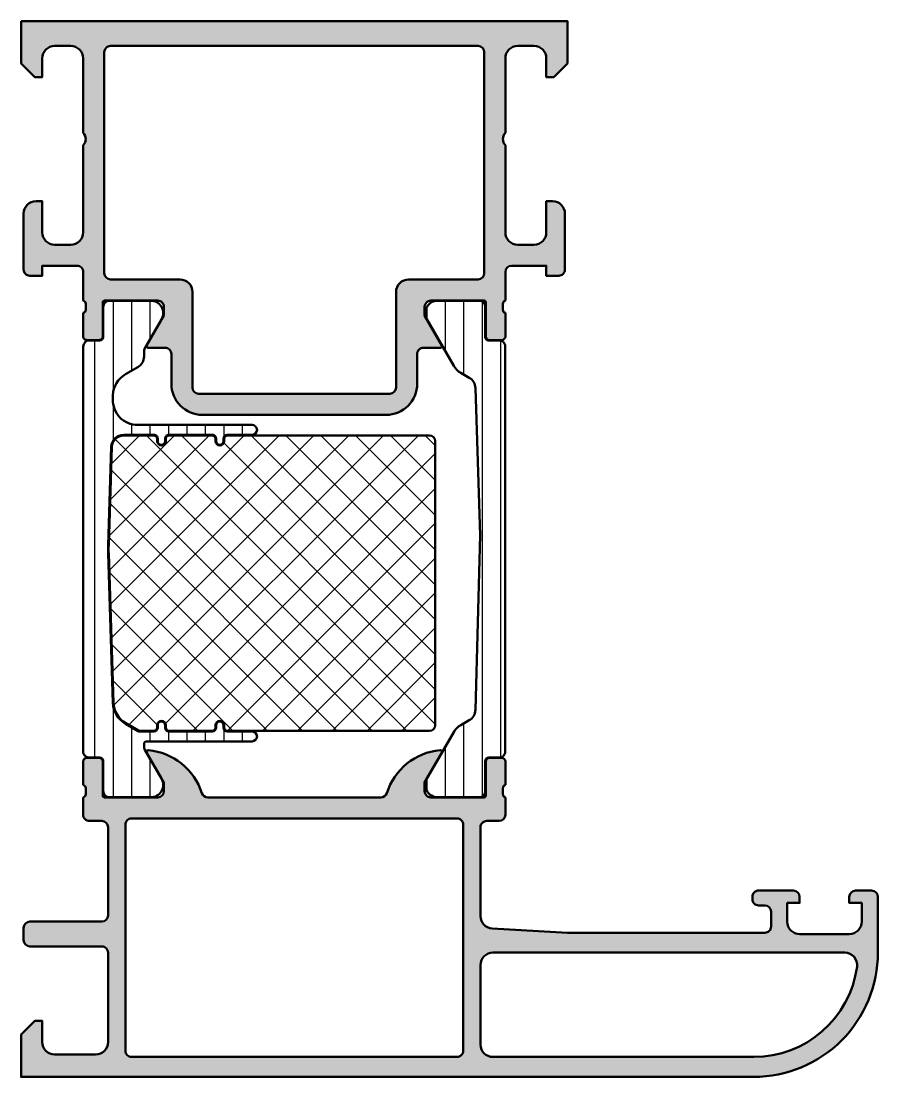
# Model space of a CAD drawing. Extents: x 0 to 69, y 0 to 85.
import ezdxf

# ---------------------------------------------------------------- set-up
doc = ezdxf.new("R2010")
doc.units = 0
for name, color, linetype, lineweight in [('0S-Alu contour', 7, 'Continuous', 50), ('0S-Alu hatch', 252, 'Continuous', 25), ('0S-Plastic contour', 254, 'Continuous', 50), ('0S-Plastic hatch', 253, 'Continuous', 25), ('0S-PT contour', 91, 'Continuous', 50), ('0S-PT hatch', 103, 'Continuous', 25)]:
    doc.layers.add(name, color=color, linetype=linetype, lineweight=lineweight)
pattern_1 = [(90, (0, 0), (-1.4859, 0), [])]

# ---------------------------------------------------------------- blocks, each defined once
blk = doc.blocks.new('398040__50B8E0FF_6A6F_47F6_A074_63D0F881ECD4_')
at = {"layer": '0S-Alu hatch'}
h = blk.add_hatch(color=256, dxfattribs=at)
edge = h.paths.add_edge_path()
edge.add_line((1.56e-14, 85), (-1.1213e-12, 81.60000610351605))
edge.add_line((-1.1213e-12, 81.60000610351605), (1.099998474120995, 80.50000000000014))
edge.add_line((1.099998474120995, 80.50000000000014), (1.699996948241975, 80.50000000000011))
edge.add_line((1.699996948241975, 80.50000000000011), (1.699996948241634, 82.00012054488425))
edge.add_ellipse((2.700002467839845, 82.00011502528508), major_axis=(-1.000005519613444, 0), ratio=1, start_angle=270.00031624785845, end_angle=359.99968375205344, ccw=False)
edge.add_line((2.699996948242998, 83.00012054488329), (3.999992370594086, 83.00012054488323))
edge.add_ellipse((4.000007629510705, 82.0001281744037), major_axis=(-0.9999923705959503, 0), ratio=1, start_angle=179.9991257291162, end_angle=270.0008742781925, ccw=False)
edge.add_line((4.999999999990239, 82.00011291561464), (4.999992370604718, 75.99999995296697))
edge.add_ellipse((4.475044790372646, 75.50000761257805), major_axis=(-0.7249567590133354, 0), ratio=1, start_angle=136.3947622149098, end_angle=223.6052377851352, ccw=False)
edge.add_line((4.999992370605113, 75.00001527218951), (5.000045657157571, 67.99999972534704))
edge.add_ellipse((3.999986859428034, 68.00005852307638), major_axis=(-1.000058799458022, 0), ratio=1, start_angle=90.00336866361368, end_angle=179.996631336242, ccw=False)
edge.add_line((4.000045657156522, 66.99999972534683), (2.699996829032147, 66.99999972534735))
edge.add_ellipse((2.700084345714723, 68.00008712281036), major_axis=(-1.000087401292255, 0), ratio=1, start_angle=0.0050070680665044165, end_angle=89.99498610166631, ccw=False)
edge.add_line((1.699996948241293, 67.99999972534886), (1.699996948241662, 70.50001525878903))
edge.add_line((1.699996948241662, 70.50001525878903), (1.199996948231544, 70.50001525878886))
edge.add_arc((1.199974059185164, 69.5000381462446), 0.9999771128062166, 89.99868852422922, 180.0034971356453)
edge.add_line((0.1999969482416345, 69.4999771111102), (0.2000579833980836, 64.99999972534707))
edge.add_arc((0.7000272427776614, 64.99997661371029), 0.4999692599137589, 179.9973514386468, 270.0035228322613)
edge.add_line((0.7000579833985653, 64.50000735474157), (1.70005798339777, 64.49999972534715))
edge.add_line((1.70005798339777, 64.49999972534715), (1.70005798339777, 65.29999514771066))
edge.add_line((1.70005798339777, 65.29999514771066), (4.500045657157775, 65.29999514771058))
edge.add_ellipse((4.500045657157826, 64.79999514771072), major_axis=(-0.4999999999998579, 0), ratio=1, start_angle=180, end_angle=270.0000000000059, ccw=False)
edge.add_line((5.000045657157686, 64.79999514771072), (5.000045657157231, 62.50033720962844))
edge.add_ellipse((4.92120921061418, 62.23281661763532), major_axis=(-0.2788950563274366, 0), ratio=1, start_angle=178.8354106259032, end_angle=253.5801235805063, ccw=False)
edge.add_line((5.200046657157232, 62.22714820963695), (5.200046657157232, 61.77355420963696))
edge.add_ellipse((4.92117856151406, 61.76789355015989), major_axis=(-0.2789255417371534, 0), ratio=1, start_angle=106.42459455535459, end_angle=181.1628700728881, ccw=False)
edge.add_line((5.00004565715723, 61.50035020963695), (5.000045657157231, 59.62033920962844))
edge.add_arc((5.300045657157236, 59.62033920962844), 0.3000000000000043, 180, 270.0000000000002)
edge.add_line((5.300045657157237, 59.32033920962844), (6.280019976200009, 59.32033920962844))
edge.add_arc((6.280019976200014, 59.62033920962845), 0.3000000000000043, 269.9999999999992, 360)
edge.add_line((6.580019976200018, 59.62033920962845), (6.580019976200018, 62.38033720962843))
edge.add_ellipse((6.700019976199597, 62.38033720962842), major_axis=(-0.1199999999995791, 0), ratio=1, start_angle=270.00000000000256, end_angle=360, ccw=False)
edge.add_line((6.700019976199592, 62.500337209628), (11.00000261852598, 62.50034669530624))
edge.add_ellipse((11.00001293863649, 62.00035701541654), major_axis=(-0.4999896799961939, 0), ratio=1, start_angle=179.9988173780284, end_angle=270.0011826219621, ccw=False)
edge.add_line((11.50000261852618, 62.00034669530595), (11.50000261852595, 61.30034974706417))
edge.add_line((11.50000261852595, 61.30034974706417), (10.11175798962008, 58.89582399022776))
edge.add_arc((10.23871903248064, 58.83914027023604), 0.1390401039856604, 155.9408883990601, 266.6087467658954)
edge.add_line((10.23049425670983, 58.70034364354842), (11.60000261852092, 58.70034364354841))
edge.add_ellipse((11.60000261852568, 58.20034364354854), major_axis=(-0.4999999999998721, 0), ratio=1, start_angle=180, end_angle=270.0000000005459, ccw=False)
edge.add_line((12.10000261852555, 58.20034364354854), (12.10000261852615, 55.80003967285242))
edge.add_arc((14.60000261852656, 55.8000396728522), 2.500000000000415, 180, 270.0000000000001)
edge.add_line((14.60000261852657, 53.30003967285178), (29.39988079070975, 53.30003967285211))
edge.add_arc((29.39988079070976, 55.80003967285222), 2.500000000000113, 269.9999999999998, 360)
edge.add_line((31.89988079070988, 55.80003967285222), (31.89988079070987, 58.20034364354868))
edge.add_ellipse((32.39988079070903, 58.20034364354857), major_axis=(-0.499999999999158, 0), ratio=1, start_angle=269.9999999994178, end_angle=360, ccw=False)
edge.add_line((32.39988079071411, 58.70034364354774), (33.76938915252643, 58.70034364354774))
edge.add_arc((33.76116437675517, 58.83914027023583), 0.1390401039861504, 273.3912532342744, 384.0591116010899)
edge.add_line((33.88812541961604, 58.89582399022808), (32.49988079070979, 61.30034974706317))
edge.add_line((32.49988079070979, 61.30034974706317), (32.49988079071001, 62.00034669530556))
edge.add_ellipse((32.99987047059978, 62.00035701541648), major_axis=(-0.4999896799962792, 0), ratio=1, start_angle=-90.00118262192979, end_angle=0.0011826219716795094, ccw=False)
edge.add_line((32.99988079071001, 62.50034669530625), (37.29994720928404, 62.5003372094434))
edge.add_ellipse((37.29994720928405, 62.38038557645545), major_axis=(-0.1199516329879557, 0), ratio=1, start_angle=180, end_angle=270.0000000000034, ccw=False)
edge.add_line((37.419898842272, 62.38038557645545), (37.41989884227201, 59.62038757645546))
edge.add_arc((37.71989884227202, 59.62038757645546), 0.3000000000000078, 180, 269.9999999999986)
edge.add_line((37.71989884227201, 59.32038757645544), (38.6998731613148, 59.32038757645544))
edge.add_arc((38.6998731613148, 59.62038757645544), 0.3000000000000043, 270, 360)
edge.add_line((38.9998731613148, 59.62038757645544), (38.99987316131479, 61.50039857646396))
edge.add_ellipse((39.07874025695799, 61.7679419169869), major_axis=(-0.2789255417371639, 0), ratio=1, start_angle=-1.1628700728853119, end_angle=73.57540544464138, ccw=False)
edge.add_line((38.7998721613148, 61.77360257646395), (38.7998721613148, 62.22719657646395))
edge.add_ellipse((39.07870960785785, 62.2328649844623), major_axis=(-0.2788950563274373, 0), ratio=1, start_angle=-73.58012358050769, end_angle=1.1645893740924862, ccw=False)
edge.add_line((38.9998731613148, 62.50038557645543), (38.9998731613156, 64.79999514771055))
edge.add_ellipse((39.49987316131574, 64.79999514771055), major_axis=(-0.500000000000135, 0), ratio=1, start_angle=270.00000000000324, end_angle=360, ccw=False)
edge.add_line((39.49987316131571, 65.29999514771069), (42.29986083507505, 65.29999514771077))
edge.add_line((42.29986083507505, 65.29999514771077), (42.29986083507505, 64.49999972534715))
edge.add_line((42.29986083507505, 64.49999972534715), (43.29986083507505, 64.50000735474154))
edge.add_arc((43.29989157569553, 64.99997661370998), 0.4999692599134721, 269.9964771677871, 360.0026485613531)
edge.add_line((43.79986083507482, 64.999999725347), (43.79992187023107, 69.49999972534692))
edge.add_arc((42.79983439966192, 69.49991225477811), 1.000087474394374, 0.0050112559646679, 89.99498874390596)
edge.add_line((42.79992187023107, 70.49999972534727), (42.29992187023107, 70.49999972534727))
edge.add_line((42.29992187023107, 70.49999972534727), (42.29992187023095, 67.9999997253475))
edge.add_ellipse((41.29983447275777, 68.00008712280992), major_axis=(-1.000087401292012, 0), ratio=1, start_angle=90.00501389832652, end_angle=179.994992931788, ccw=False)
edge.add_line((41.29992198944022, 66.99999972534715), (39.99987316131571, 66.99999972534738))
edge.add_ellipse((39.99993195904452, 68.0000585230764), major_axis=(-1.000058799457524, 0), ratio=1, start_angle=0.0033686637580103707, end_angle=89.99663133636778, ccw=False)
edge.add_line((38.99987316131548, 67.99999972534539), (38.99987316131548, 74.99999972534727))
edge.add_ellipse((39.52471250163402, 75.49999972534727), major_axis=(-0.7248836686986376, 0), ratio=1, start_angle=-43.611576736303675, end_angle=43.611576736303675, ccw=False)
edge.add_line((38.99987316131548, 75.99999972534727), (38.99987316131559, 82.00043483925435))
edge.add_ellipse((39.99992797000324, 82.00038766035017), major_axis=(-1.000054809800514, 0), ratio=1, start_angle=270.0031401344282, end_angle=359.997296995918, ccw=False)
edge.add_line((39.99987316131465, 83.00044246864876), (41.29992198944039, 83.00044246864852))
edge.add_ellipse((41.29983554382461, 82.0003561415644), major_axis=(-1.000086330820219, 0), ratio=1, start_angle=180.0053828449331, end_angle=269.9950474586097, ccw=False)
edge.add_line((42.2999218702313, 82.00045009804211), (42.29992187023095, 80.49999257278967))
edge.add_line((42.29992187023095, 80.49999257278967), (42.89989745616926, 80.49999257278986))
edge.add_line((42.89989745616926, 80.49999257278986), (43.9998730468791, 81.59996792030879))
edge.add_line((43.9998730468791, 81.59996792030879), (43.99987304687924, 85.00000000000033))
edge.add_line((43.99987304687924, 85.00000000000033), (1.42e-14, 85))
edge = h.paths.add_edge_path()
edge.add_ellipse((7.199995422595479, 82.50000305175816), major_axis=(-0.5000000002325466, 0), ratio=1, start_angle=269.99825147215273, end_angle=360, ccw=False)
edge.add_line((7.200010681379483, 83.00000305175784), (36.7998579025266, 83.00000305175809))
edge.add_ellipse((36.79985516165864, 82.50000031089014), major_axis=(-0.500002740875468, 0), ratio=1, start_angle=180.0003140784808, end_angle=269.9996859213895, ccw=False)
edge.add_line((37.2998579025266, 82.50000305175763), (37.29985790252637, 64.70034974706374))
edge.add_ellipse((36.7998579025262, 64.70034974706374), major_axis=(-0.5000000000001706, 0), ratio=1, start_angle=90.00000000000648, end_angle=180, ccw=False)
edge.add_line((36.79985790252626, 64.20034974706357), (31.19988536834661, 64.20034974706414))
edge.add_arc((31.19988332118278, 63.20035179422808), 0.9999979528381494, 89.99988270591233, 180.0001172937092)
edge.add_line((30.19988536834673, 63.20034974706402), (30.19986248016302, 55.49999694824267))
edge.add_ellipse((29.69985174797946, 55.50003819936842), major_axis=(-0.5000107338851818, 0), ratio=1, start_angle=90.00210403669172, end_angle=179.99527307066, ccw=False)
edge.add_line((29.69987010955755, 55.00002746582038), (14.30001329967855, 55.00002746582048))
edge.add_ellipse((14.30003166125676, 55.50003819936842), major_axis=(-0.5000107338850684, 0), ratio=1, start_angle=0.004726929340108654, end_angle=89.99789596329549, ccw=False)
edge.add_line((13.80002092907331, 55.49999694824226), (13.79999804088949, 63.20034974707034))
edge.add_arc((12.80000008805327, 63.20035179422757), 0.99999795283832, 359.9998827062908, 450.0001172940974)
edge.add_line((12.79999804088926, 64.2003497470638), (7.199995422362592, 64.2003497470638))
edge.add_ellipse((7.199995422362706, 64.70034974706368), major_axis=(-0.4999999999998864, 0), ratio=1, start_angle=0, end_angle=89.99999999998698, ccw=False)
edge.add_line((6.699995422362819, 64.70034974706368), (6.699995422362933, 82.50000305175816))
at = {"layer": '0S-Alu contour', "color": 7}
for points in [[(1.56e-14, 85), (-1.1213e-12, 81.60000610351605), (1.099998474120995, 80.50000000000014), (1.699996948241975, 80.50000000000011), (1.699996948241634, 82.00012054488425)], [(42.2999218702313, 82.00045009804211), (42.29992187023095, 80.49999257278967), (42.89989745616926, 80.49999257278986), (43.9998730468791, 81.59996792030879), (43.99987304687924, 85.00000000000033), (1.56e-14, 85)], [(2.699996948242998, 83.00012054488329), (3.999992370594086, 83.00012054488323)], [(6.699995422362819, 64.70034974706368), (6.699995422362933, 82.50000305175816)], [(7.200010681379483, 83.00000305175784), (36.7998579025266, 83.00000305175809)], [(37.2998579025266, 82.50000305175763), (37.29985790252637, 64.70034974706374)], [(39.99987316131465, 83.00044246864876), (41.29992198944039, 83.00044246864852)], [(4.999999999990239, 82.00011291561464), (4.999992370604718, 75.99999995296697)], [(38.99987316131548, 75.99999972534727), (38.99987316131559, 82.00043483925435)], [(4.999992370605113, 75.00001527218951), (5.000045657157571, 67.99999972534704)], [(38.99987316131548, 67.99999972534539), (38.99987316131548, 74.99999972534727)], [(1.699996948241293, 67.99999972534886), (1.699996948241662, 70.50001525878903), (1.199996948231544, 70.50001525878886)], [(42.79992187023107, 70.49999972534727), (42.29992187023107, 70.49999972534727), (42.29992187023095, 67.9999997253475)], [(0.1999969482416345, 69.4999771111102), (0.2000579833980836, 64.99999972534707)], [(43.79986083507482, 64.999999725347), (43.79992187023107, 69.49999972534692)], [(4.000045657156522, 66.99999972534683), (2.699996829032147, 66.99999972534735)], [(41.29992198944022, 66.99999972534715), (39.99987316131571, 66.99999972534738)], [(0.7000579833985653, 64.50000735474157), (1.70005798339777, 64.49999972534715), (1.70005798339777, 65.29999514771066), (4.500045657157775, 65.29999514771058)], [(5.000045657157686, 64.79999514771072), (5.000045657157231, 62.50033720962844)], [(38.9998731613148, 62.50038557645543), (38.9998731613156, 64.79999514771055)], [(39.49987316131571, 65.29999514771069), (42.29986083507505, 65.29999514771077), (42.29986083507505, 64.49999972534715), (43.29986083507505, 64.50000735474154)], [(12.79999804088926, 64.2003497470638), (7.199995422362592, 64.2003497470638)], [(36.79985790252626, 64.20034974706357), (31.19988536834661, 64.20034974706414)], [(13.80002092907331, 55.49999694824226), (13.79999804088949, 63.20034974707034)], [(30.19988536834673, 63.20034974706402), (30.19986248016302, 55.49999694824267)], [(5.200046657157232, 62.22714820963695), (5.200046657157232, 61.77355420963696)], [(6.580019976200018, 59.62033920962845), (6.580019976200018, 62.38033720962843)], [(6.700019976199592, 62.500337209628), (11.00000261852598, 62.50034669530624)], [(32.99988079071001, 62.50034669530625), (37.29994720928404, 62.5003372094434)], [(37.419898842272, 62.38038557645545), (37.41989884227201, 59.62038757645546)], [(38.7998721613148, 61.77360257646395), (38.7998721613148, 62.22719657646395)], [(5.00004565715723, 61.50035020963695), (5.000045657157231, 59.62033920962844)], [(11.50000261852618, 62.00034669530595), (11.50000261852595, 61.30034974706417), (10.11175798962008, 58.89582399022776)], [(33.88812541961604, 58.89582399022808), (32.49988079070979, 61.30034974706317), (32.49988079071001, 62.00034669530556)], [(38.9998731613148, 59.62038757645544), (38.99987316131479, 61.50039857646396)], [(5.300045657157237, 59.32033920962844), (6.280019976200009, 59.32033920962844)], [(10.23049425670983, 58.70034364354842), (11.60000261852092, 58.70034364354841)], [(32.39988079071411, 58.70034364354774), (33.76938915252643, 58.70034364354774)], [(37.71989884227201, 59.32038757645544), (38.6998731613148, 59.32038757645544)], [(12.10000261852555, 58.20034364354854), (12.10000261852615, 55.80003967285242)], [(31.89988079070988, 55.80003967285222), (31.89988079070987, 58.20034364354868)], [(29.69987010955755, 55.00002746582038), (14.30001329967855, 55.00002746582048)], [(14.60000261852657, 53.30003967285178), (29.39988079070975, 53.30003967285211)]]:
    blk.add_lwpolyline(points, dxfattribs=at)
at = {"layer": '0S-Alu contour', "color": 7, "extrusion": (0, 0, -1)}
for centre, radius, start, end in [((-2.700002467839845, 82.00011502528508), 1.000005519613444, 0.0003162479465275, 89.99968375214156), ((-4.000007629510705, 82.0001281744037), 0.9999923705959503, 89.99912572180752, 180.0008742708838), ((-7.199995422595479, 82.50000305175816), 0.5000000002325466, 0, 90.00174852784727), ((-36.79985516165864, 82.50000031089014), 0.500002740875468, 90.00031407861044, 179.9996859215192), ((-39.99992797000324, 82.00038766035017), 1.000054809800514, 0.0027030040819815, 89.9968598655718), ((-41.29983554382461, 82.0003561415644), 1.000086330820219, 90.00495254139032, 179.9946171550669), ((-4.475044790372646, 75.50000761257805), 0.7249567590133354, 136.3947622148648, 223.6052377850902), ((-39.52471250163402, 75.49999972534727), 0.7248836686986376, 316.3884232636963, 43.61157673630372), ((-2.700084345714723, 68.00008712281036), 1.000087401292255, 270.0050138983338, 359.9949929319335), ((-3.999986859428034, 68.00005852307638), 1.000058799458022, 180.003368663758, 269.9966313363863), ((-39.99993195904452, 68.0000585230764), 1.000058799457524, 270.0033686636322, 359.996631336242), ((-41.29983447275777, 68.00008712280992), 1.000087401292012, 180.0050070682121, 269.9949861016735), ((-4.500045657157826, 64.79999514771072), 0.4999999999998579, 89.9999999999941, 180), ((-7.199995422362706, 64.70034974706368), 0.4999999999998864, 270.000000000013, 0), ((-36.7998579025262, 64.70034974706374), 0.5000000000001706, 180, 269.9999999999935), ((-39.49987316131574, 64.79999514771055), 0.500000000000135, 0, 89.99999999999675), ((-4.92120921061418, 62.23281661763532), 0.2788950563274366, 106.4198764194937, 181.1645893740969), ((-6.700019976199597, 62.38033720962842), 0.1199999999995791, 0, 89.99999999999746), ((-11.00001293863649, 62.00035701541654), 0.4999896799961939, 89.99881737803791, 180.0011826219717), ((-32.99987047059978, 62.00035701541648), 0.4999896799962792, 359.9988173780283, 90.00118262192973), ((-37.29994720928405, 62.38038557645545), 0.1199516329879557, 89.99999999999662, 180), ((-39.07870960785785, 62.2328649844623), 0.2788950563274373, 358.8354106259075, 73.58012358050784), ((-4.92117856151406, 61.76789355015989), 0.2789255417371534, 178.8371299271119, 253.5754054446454), ((-39.07874025695799, 61.7679419169869), 0.2789255417371639, 286.4245945553586, 1.162870072885284), ((-11.60000261852568, 58.20034364354854), 0.4999999999998721, 89.99999999945408, 180), ((-32.39988079070903, 58.20034364354857), 0.499999999999158, 0, 90.00000000058216), ((-14.30003166125676, 55.50003819936842), 0.5000107338850684, 270.0021040367046, 359.9952730706599), ((-29.69985174797946, 55.50003819936842), 0.5000107338851818, 180.0047269293401, 269.9978959633083)]:
    blk.add_arc(centre, radius, start, end, dxfattribs=at)
at = {"layer": '0S-Alu contour', "color": 7}
for centre, radius, start, end in [((1.199974059185164, 69.5000381462446), 0.9999771128062166, 89.99868852422922, 180.0034971356453), ((42.79983439966192, 69.49991225477811), 1.000087474394374, 0.0050112559646679, 89.99498874390596), ((0.7000272427776614, 64.99997661371029), 0.4999692599137589, 179.9973514386468, 270.0035228322613), ((43.29989157569553, 64.99997661370998), 0.4999692599134721, 269.9964771677871, 0.0026485613531484), ((12.80000008805327, 63.20035179422757), 0.99999795283832, 359.9998827062908, 90.00011729409745), ((31.19988332118278, 63.20035179422808), 0.9999979528381494, 89.99988270591233, 180.0001172937092), ((5.300045657157236, 59.62033920962844), 0.3000000000000043, 180, 270.0000000000002), ((6.280019976200014, 59.62033920962845), 0.3000000000000043, 269.9999999999992, 0), ((37.71989884227202, 59.62038757645546), 0.3000000000000078, 180, 269.9999999999986), ((38.6998731613148, 59.62038757645544), 0.3000000000000043, 270, 0), ((10.23871903248064, 58.83914027023604), 0.1390401039856604, 155.9408883990601, 266.6087467658954), ((33.76116437675517, 58.83914027023583), 0.1390401039861504, 273.3912532342744, 24.05911160108992), ((14.60000261852656, 55.8000396728522), 2.500000000000415, 180, 270.0000000000001), ((29.39988079070976, 55.80003967285222), 2.500000000000113, 269.9999999999998, 0)]:
    blk.add_arc(centre, radius, start, end, dxfattribs=at)
blk = doc.blocks.new('284163__3827E906_DEDE_4406_A46F_357D064D71DA___66BCB9A5_6B47_400E_92E4_428CEA380B00_')
at = {"layer": '0S-Plastic hatch'}
h = blk.add_hatch(dxfattribs=at)
h.set_pattern_fill('ANSI31', color=256, scale=0.4680000000000001, angle=45, style=0)
h.set_pattern_definition(pattern_1)
edge = h.paths.add_edge_path()
edge.add_line((4.999999865729205, 58.79000252316255), (4.999999865729233, 26.20999652316248))
edge.add_arc((5.499999865729233, 26.20999652316248), 0.5, 180, 270.000000000008)
edge.add_line((5.499999865729304, 25.70999652316249), (6.320332538986777, 25.7099965231626))
edge.add_ellipse((6.320332538986774, 25.40999652316253), major_axis=(-0.3000000000000718, 0), ratio=1, start_angle=180, end_angle=269.99999999999955, ccw=False)
edge.add_line((6.620332538986845, 25.40999652316259), (6.619997909680678, 23.00999814022628))
edge.add_arc((7.119993887119364, 23.00999550060129), 0.4999959774456543, 179.9996975182267, 270.0003024811965)
edge.add_line((7.11999652674453, 22.5099995231626), (10.43515921356069, 22.5099995231626))
edge.add_arc((10.44703665664057, 23.50992898384753), 0.9999999999998763, 269.3194566383534, 389.9999965993499)
edge.add_line((11.31306209010117, 24.00992893244665), (9.966987148998882, 26.34139944080372))
edge.add_ellipse((10.39999986572929, 26.59139941510327), major_axis=(-0.5000000000000185, 0), ratio=1, start_angle=0, end_angle=29.999996599341614, ccw=False)
edge.add_line((9.899999865729267, 26.59139941510326), (9.899999865729239, 26.81001225224261))
edge.add_ellipse((10.09999986572921, 26.81001225224262), major_axis=(-0.1999999999999744, 0), ratio=1, start_angle=269.9999999999959, end_angle=360, ccw=False)
edge.add_line((10.09999986572923, 27.0100122522426), (18.59999986572925, 27.01001225224255))
edge.add_arc((18.59999986572927, 27.41001225224253), 0.3999999999999879, 269.999999999998, 449.9999999999979)
edge.add_line((18.59999986572928, 27.81001225224252), (16.59999986572934, 27.81001225224255))
edge.add_ellipse((16.59999986572936, 28.11001225224261), major_axis=(-0.3000000000000575, 0), ratio=1, start_angle=0, end_angle=89.9999999999967, ccw=False)
edge.add_line((16.2999998657293, 28.11001225224261), (16.29999986572921, 28.31001225224264))
edge.add_arc((15.99999986572925, 28.31001225224264), 0.2999999999999687, 0, 180)
edge.add_line((15.69999986572928, 28.31001225224264), (15.69999986572937, 28.11001225224274))
edge.add_ellipse((15.39999986572919, 28.11001225224266), major_axis=(-0.3000000000001712, 0), ratio=1, start_angle=90.00000000001359, end_angle=180, ccw=False)
edge.add_line((15.39999986572927, 27.81001225224249), (11.89999986572926, 27.81001225224258))
edge.add_ellipse((11.89999986572928, 28.11001225224261), major_axis=(-0.3000000000000256, 0), ratio=1, start_angle=0, end_angle=89.99999999999733, ccw=False)
edge.add_line((11.59999986572925, 28.11001225224261), (11.59999986572914, 28.31001225224264))
edge.add_arc((11.29999986572916, 28.31001225224264), 0.2999999999999829, 0, 180)
edge.add_line((10.99999986572917, 28.31001225224264), (10.99999986572926, 28.11001225224268))
edge.add_ellipse((10.69999986572923, 28.11001225224263), major_axis=(-0.3000000000000256, 0), ratio=1, start_angle=90.00000000000807, end_angle=180, ccw=False)
edge.add_line((10.69999986572928, 27.81001225224261), (9.53589825052883, 27.81001225224264))
edge.add_ellipse((9.535898250528852, 28.01001225187413), major_axis=(-0.1999999996314869, 0), ratio=1, start_angle=59.99999999999409, end_angle=89.99999999999392, ccw=False)
edge.add_line((9.435898250713091, 27.83680717143639), (8.399095767422367, 28.43540523526777))
edge.add_ellipse((9.399095601993395, 30.16745612942962), major_axis=(-1.999999992277231, 0), ratio=1, start_angle=1.7229977105126864, end_angle=60.00000534461259, ccw=False)
edge.add_line((7.399999865729268, 30.10732122808673), (7.0053804357653, 42.13201461477156))
edge.add_ellipse((16.99999986570498, 42.46001225224329), major_axis=(-9.999999999975746, 0), ratio=1, start_angle=-1.8796251589935764, end_angle=1.8796251589981239, ccw=False)
edge.add_line((7.005380435765271, 42.78800988971422), (7.263154787083335, 50.72281201598989))
edge.add_ellipse((8.262616730079733, 50.69001225224269), major_axis=(-1.000000000000002, 0), ratio=1, start_angle=269.9999999999992, end_angle=358.12037484100546, ccw=False)
edge.add_line((8.262616730079747, 51.6900122522427), (10.69999986572929, 51.69001225224262))
edge.add_ellipse((10.69999986572929, 51.39001225224266), major_axis=(-0.2999999999999616, 0), ratio=1, start_angle=180, end_angle=270.000000000001, ccw=False)
edge.add_line((10.99999986572925, 51.39001225224268), (10.99999986572923, 51.19001225224264))
edge.add_arc((11.29999986572921, 51.19001225224263), 0.2999999999999829, 180, 360)
edge.add_line((11.5999998657292, 51.19001225224261), (11.5999998657292, 51.39001225224261))
edge.add_ellipse((11.89999986572914, 51.39001225224262), major_axis=(-0.2999999999999403, 0), ratio=1, start_angle=269.99999999999693, end_angle=360, ccw=False)
edge.add_line((11.89999986572915, 51.69001225224256), (15.39999986572941, 51.69001225224262))
edge.add_ellipse((15.39999986572942, 51.3900122522427), major_axis=(-0.299999999999919, 0), ratio=1, start_angle=180, end_angle=270.0000000000017, ccw=False)
edge.add_line((15.69999986572934, 51.39001225224273), (15.69999986572925, 51.19001225224259))
edge.add_arc((15.99999986572925, 51.19001225224262), 0.2999999999999989, 180, 360)
edge.add_line((16.29999986572925, 51.19001225224264), (16.2999998657293, 51.39001225224262))
edge.add_ellipse((16.59999986572927, 51.39001225224267), major_axis=(-0.2999999999999687, 0), ratio=1, start_angle=270.00000000000205, end_angle=360, ccw=False)
edge.add_line((16.59999986572926, 51.69001225224263), (18.59999986572926, 51.69001225224262))
edge.add_arc((18.59999986572926, 52.0900122522426), 0.3999999999999844, 270, 450)
edge.add_line((18.59999986572926, 52.49001225224258), (9.387861278028922, 52.49001225224254))
edge.add_ellipse((9.38786127802889, 54.49001225224256), major_axis=(-2.000000000000021, 0), ratio=1, start_angle=-1.8796251589948838, end_angle=90.00000000000091, ccw=False)
edge.add_line((7.388937392036077, 54.55561177973695), (7.399999865729212, 54.89270327639824))
edge.add_ellipse((9.39909560971267, 54.83256837482323), major_axis=(-2.000000000000053, 0), ratio=1, start_angle=299.9999946553889, end_angle=358.2770022894899, ccw=False)
edge.add_line((8.399095771280184, 56.5646192756732), (9.399999784945475, 57.14249134873909))
edge.add_arc((8.899999865729173, 58.00851679916406), 1.000000000000034, 299.9999946553925, 360)
edge.add_line((9.899999865729209, 58.00851679916409), (9.899999865729272, 58.40859963122193))
edge.add_ellipse((10.39999986572925, 58.40859963122186), major_axis=(-0.4999999999999823, 0), ratio=1, start_angle=330.0000034006561, end_angle=360, ccw=False)
edge.add_line((9.96698714899889, 58.6585996055214), (11.31306209010128, 60.9900701138785))
edge.add_arc((10.44703665664067, 61.49007006247765), 0.9999999999999021, 330.0000034006489, 450.6805433616456)
edge.add_line((10.43515921356081, 62.4899995231626), (7.11999652674441, 62.4899995231626))
edge.add_arc((7.119993887119251, 61.9900035457238), 0.4999959774457751, 89.99969751880435, 180.0003024817733)
edge.add_line((6.619997909680444, 61.9900009060988), (6.62033253898673, 59.59000252316256))
edge.add_ellipse((6.32033253898671, 59.59000252316257), major_axis=(-0.3000000000000194, 0), ratio=1, start_angle=90.00000000001342, end_angle=180, ccw=False)
edge.add_line((6.320332538986781, 59.29000252316255), (5.499999865729201, 59.29000252316255))
edge.add_arc((5.499999865729202, 58.79000252316255), 0.5, 90.00000000000018, 180)
at = {"layer": '0S-Plastic contour', "color": 7}
for points in [[(10.43515921356081, 62.4899995231626), (7.11999652674441, 62.4899995231626)], [(6.619997909680444, 61.9900009060988), (6.62033253898673, 59.59000252316256)], [(9.96698714899889, 58.6585996055214), (11.31306209010128, 60.9900701138785)], [(4.999999865729205, 58.79000252316255), (4.999999865729233, 26.20999652316248)], [(6.320332538986781, 59.29000252316255), (5.499999865729201, 59.29000252316255)], [(9.899999865729209, 58.00851679916409), (9.899999865729272, 58.40859963122193)], [(8.399095771280184, 56.5646192756732), (9.399999784945475, 57.14249134873909)], [(7.388937392036077, 54.55561177973695), (7.399999865729212, 54.89270327639824)], [(18.59999986572926, 52.49001225224258), (9.387861278028922, 52.49001225224254)], [(8.262616730079747, 51.6900122522427), (10.69999986572929, 51.69001225224262)], [(10.99999986572925, 51.39001225224268), (10.99999986572923, 51.19001225224264)], [(11.5999998657292, 51.19001225224261), (11.5999998657292, 51.39001225224261)], [(11.89999986572915, 51.69001225224256), (15.39999986572941, 51.69001225224262)], [(15.69999986572934, 51.39001225224273), (15.69999986572925, 51.19001225224259)], [(16.29999986572925, 51.19001225224264), (16.2999998657293, 51.39001225224262)], [(16.59999986572926, 51.69001225224263), (18.59999986572926, 51.69001225224262)], [(7.005380435765271, 42.78800988971422), (7.263154787083335, 50.72281201598989)], [(7.399999865729268, 30.10732122808673), (7.0053804357653, 42.13201461477156)], [(9.435898250713091, 27.83680717143639), (8.399095767422367, 28.43540523526777)], [(10.99999986572917, 28.31001225224264), (10.99999986572926, 28.11001225224268)], [(11.59999986572925, 28.11001225224261), (11.59999986572914, 28.31001225224264)], [(15.69999986572928, 28.31001225224264), (15.69999986572937, 28.11001225224274)], [(16.2999998657293, 28.11001225224261), (16.29999986572921, 28.31001225224264)], [(10.69999986572928, 27.81001225224261), (9.53589825052883, 27.81001225224264)], [(15.39999986572927, 27.81001225224249), (11.89999986572926, 27.81001225224258)], [(18.59999986572928, 27.81001225224252), (16.59999986572934, 27.81001225224255)], [(9.899999865729267, 26.59139941510326), (9.899999865729239, 26.81001225224261)], [(10.09999986572923, 27.0100122522426), (18.59999986572925, 27.01001225224255)], [(5.499999865729304, 25.70999652316249), (6.320332538986777, 25.7099965231626)], [(11.31306209010117, 24.00992893244665), (9.966987148998882, 26.34139944080372)], [(6.620332538986845, 25.40999652316259), (6.619997909680678, 23.00999814022628)], [(7.11999652674453, 22.5099995231626), (10.43515921356069, 22.5099995231626)]]:
    blk.add_lwpolyline(points, dxfattribs=at)
for centre, radius, start, end in [((7.119993887119251, 61.9900035457238), 0.4999959774457751, 89.99969751880435, 180.0003024817733), ((10.44703665664067, 61.49007006247765), 0.9999999999999021, 330.0000034006489, 90.6805433616456), ((5.499999865729202, 58.79000252316255), 0.5, 90.00000000000018, 180), ((8.899999865729173, 58.00851679916406), 1.000000000000034, 299.9999946553925, 0), ((18.59999986572926, 52.0900122522426), 0.3999999999999844, 270, 90), ((11.29999986572921, 51.19001225224263), 0.2999999999999829, 180, 0), ((15.99999986572925, 51.19001225224262), 0.2999999999999989, 180, 0), ((11.29999986572916, 28.31001225224264), 0.2999999999999829, 0, 180), ((15.99999986572925, 28.31001225224264), 0.2999999999999687, 0, 180), ((18.59999986572927, 27.41001225224253), 0.3999999999999879, 269.999999999998, 89.99999999999797), ((5.499999865729233, 26.20999652316248), 0.5, 180, 270.000000000008), ((10.44703665664057, 23.50992898384753), 0.9999999999998763, 269.3194566383534, 29.99999659934991), ((7.119993887119364, 23.00999550060129), 0.4999959774456543, 179.9996975182267, 270.0003024811965)]:
    blk.add_arc(centre, radius, start, end, dxfattribs=at)
at = {"layer": '0S-Plastic contour', "color": 7, "extrusion": (0, 0, -1)}
for centre, radius, start, end in [((-6.32033253898671, 59.59000252316257), 0.3000000000000194, 180, 269.9999999999866), ((-10.39999986572925, 58.40859963122186), 0.4999999999999823, 0, 29.99999659934387), ((-9.39909560971267, 54.83256837482323), 2.000000000000053, 1.722997710510139, 60.00000534461111), ((-9.38786127802889, 54.49001225224256), 2.000000000000021, 269.9999999999991, 1.879625158994947), ((-8.262616730079733, 50.69001225224269), 1.000000000000002, 1.879625158994559, 90.00000000000081), ((-10.69999986572929, 51.39001225224266), 0.2999999999999616, 89.99999999999898, 180), ((-11.89999986572914, 51.39001225224262), 0.2999999999999403, 0, 90.00000000000306), ((-15.39999986572942, 51.3900122522427), 0.299999999999919, 89.99999999999831, 180), ((-16.59999986572927, 51.39001225224267), 0.2999999999999687, 0, 89.99999999999797), ((-16.99999986570498, 42.46001225224329), 9.999999999975746, 358.1203748410019, 1.879625158993589), ((-9.399095601993395, 30.16745612942962), 1.999999992277231, 299.9999946553874, 358.2770022894873), ((-10.69999986572923, 28.11001225224263), 0.3000000000000256, 180, 269.9999999999919), ((-11.89999986572928, 28.11001225224261), 0.3000000000000256, 270.0000000000027, 0), ((-15.39999986572919, 28.11001225224266), 0.3000000000001712, 180, 269.9999999999864), ((-16.59999986572936, 28.11001225224261), 0.3000000000000575, 270.0000000000033, 0), ((-9.535898250528852, 28.01001225187413), 0.1999999996314869, 270.0000000000061, 300.0000000000059), ((-10.09999986572921, 26.81001225224262), 0.1999999999999744, 0, 90.00000000000406), ((-10.39999986572929, 26.59139941510327), 0.5000000000000185, 330.0000034006584, 0), ((-6.320332538986774, 25.40999652316253), 0.3000000000000718, 90.00000000000048, 180)]:
    blk.add_arc(centre, radius, start, end, dxfattribs=at)
blk = doc.blocks.new('284163__875DA32F_200D_4181_87D5_DDDDC01C59D7___94C4F5BF_660D_423C_815E_82A67A106AA9_')
at = {"layer": '0S-Plastic hatch'}
h = blk.add_hatch(dxfattribs=at)
h.set_pattern_fill('ANSI31', color=256, scale=0.4680000000000001, angle=45, style=0)
h.set_pattern_definition(pattern_1)
edge = h.paths.add_edge_path()
edge.add_line((38.99000120471411, 58.78999984425329), (38.98999852674425, 26.20999652410211))
edge.add_ellipse((38.49000120471393, 26.20999384519285), major_axis=(-0.4999973220374942, 0), ratio=1, start_angle=89.99969301797529, end_angle=180.000306982385, ccw=False)
edge.add_line((38.48999852580475, 25.70999652316253), (37.67966719247162, 25.70999652316265))
edge.add_arc((37.67966719247162, 25.40999652316258), 0.3000000000000682, 90, 180)
edge.add_line((37.37966719247155, 25.40999652316258), (37.38000182177772, 23.00999814022634))
edge.add_ellipse((36.88000584433902, 23.00999550060137), major_axis=(-0.4999959774456685, 0), ratio=1, start_angle=89.99969751880508, end_angle=180.0003024817733, ccw=False)
edge.add_line((36.88000320471387, 22.50999952316267), (33.5648405178977, 22.50999952316266))
edge.add_ellipse((33.55296307481785, 23.50992898384758), major_axis=(-0.9999999999998831, 0), ratio=1, start_angle=-29.999996599348606, end_angle=90.68054336164488, ccw=False)
edge.add_line((32.68693764135723, 24.0099289324467), (34.85390116987825, 27.76322037645422))
edge.add_ellipse((36.1529393200679, 27.01322045355585), major_axis=(-1.499999999998574, 0), ratio=1, start_angle=299.9950461054335, end_angle=330.0000034006368, ccw=False)
edge.add_line((35.40305164000703, 28.31232340070386), (36.09105272562742, 28.70946170225892))
edge.add_arc((35.59112760558604, 29.57553033369144), 0.9999999999998941, 299.995046105458, 358.0947021428511)
edge.add_line((36.59057475155991, 29.54228274123005), (36.97201675813737, 43.59999952222252))
edge.add_line((36.97201675813737, 43.59999952222252), (36.59057475155991, 55.45771630509503))
edge.add_arc((35.59112760558561, 55.42446871263344), 1.000000000000317, 1.90529785715967, 60.00495389454986)
edge.add_line((36.09105272562707, 56.29053734406639), (35.40305164000703, 56.6876756456214))
edge.add_ellipse((36.15293932006868, 57.9867785927701), major_axis=(-1.499999999999559, 0), ratio=1, start_angle=29.999996599351903, end_angle=60.00495389455381, ccw=False)
edge.add_line((34.85390116987803, 57.23677866987149), (32.68693764135711, 60.99007011387854))
edge.add_ellipse((33.55296307481775, 61.49007006247769), major_axis=(-0.9999999999999148, 0), ratio=1, start_angle=-90.68054336164442, end_angle=29.9999965993498, ccw=False)
edge.add_line((33.56484051789759, 62.48999952316265), (36.88000320471398, 62.48999952316265))
edge.add_ellipse((36.88000584433908, 61.99000354572383), major_axis=(-0.4999959774457893, 0), ratio=1, start_angle=179.9996975194317, end_angle=270.0003024811883, ccw=False)
edge.add_line((37.3800018217779, 61.99000090610415), (37.37966719247167, 59.59000252316261))
edge.add_arc((37.67966719247159, 59.59000252316257), 0.2999999999999687, 180, 270.0000000000054)
edge.add_line((37.67966719247162, 59.2900025231626), (38.48999852580486, 59.2900025231626))
edge.add_ellipse((38.49000120472835, 58.79000252317683), major_axis=(-0.4999999999929444, 0), ratio=1, start_angle=179.9996930188024, end_angle=270.00030698201886, ccw=False)
at = {"layer": '0S-Plastic contour', "color": 7}
for points in [[(33.56484051789759, 62.48999952316265), (36.88000320471398, 62.48999952316265)], [(37.3800018217779, 61.99000090610415), (37.37966719247167, 59.59000252316261)], [(34.85390116987803, 57.23677866987149), (32.68693764135711, 60.99007011387854)], [(37.67966719247162, 59.2900025231626), (38.48999852580486, 59.2900025231626)], [(38.99000120471411, 58.78999984425329), (38.98999852674425, 26.20999652410211)], [(36.09105272562707, 56.29053734406639), (35.40305164000703, 56.6876756456214)], [(36.59057475155991, 29.54228274123005), (36.97201675813737, 43.59999952222252), (36.59057475155991, 55.45771630509503)], [(35.40305164000703, 28.31232340070386), (36.09105272562742, 28.70946170225892)], [(32.68693764135723, 24.0099289324467), (34.85390116987825, 27.76322037645422)], [(38.48999852580475, 25.70999652316253), (37.67966719247162, 25.70999652316265)], [(37.37966719247155, 25.40999652316258), (37.38000182177772, 23.00999814022634)], [(36.88000320471387, 22.50999952316267), (33.5648405178977, 22.50999952316266)]]:
    blk.add_lwpolyline(points, dxfattribs=at)
at = {"layer": '0S-Plastic contour', "color": 7, "extrusion": (0, 0, -1)}
for centre, radius, start, end in [((-33.55296307481775, 61.49007006247769), 0.9999999999999148, 330.0000034006502, 90.6805433616445), ((-36.88000584433908, 61.99000354572383), 0.4999959774457893, 89.99969751881169, 180.0003024805684), ((-38.49000120472835, 58.79000252317683), 0.4999999999929444, 89.99969301798114, 180.0003069811977), ((-36.15293932006868, 57.9867785927701), 1.499999999999559, 299.9950461054462, 330.0000034006481), ((-36.1529393200679, 27.01322045355585), 1.499999999998574, 29.99999659936324, 60.00495389456648), ((-38.49000120471393, 26.20999384519285), 0.4999973220374942, 179.999693017615, 270.0003069820247), ((-33.55296307481785, 23.50992898384758), 0.9999999999998831, 269.3194566383551, 29.99999659934863), ((-36.88000584433902, 23.00999550060137), 0.4999959774456685, 179.9996975182267, 270.0003024811949)]:
    blk.add_arc(centre, radius, start, end, dxfattribs=at)
at = {"layer": '0S-Plastic contour', "color": 7}
for centre, radius, start, end in [((37.67966719247159, 59.59000252316257), 0.2999999999999687, 180, 270.0000000000054), ((35.59112760558561, 55.42446871263344), 1.000000000000317, 1.90529785715967, 60.00495389454986), ((35.59112760558604, 29.57553033369144), 0.9999999999998941, 299.995046105458, 358.0947021428511), ((37.67966719247162, 25.40999652316258), 0.3000000000000682, 90, 180)]:
    blk.add_arc(centre, radius, start, end, dxfattribs=at)
blk = doc.blocks.new('371590__828210E4_7917_4A14_A373_7ED674780A25_')
at = {"layer": '0S-PT hatch'}
h = blk.add_hatch(dxfattribs=at)
h.set_pattern_fill('ANSI37', color=256, scale=0.625, angle=90, style=0)
h.set_pattern_definition([(135, (0, 0), (-1.403165018917055, -1.403165018917055), []), (225, (0, 0), (1.403165018917055, -1.403165018917055), [])])
edge = h.paths.add_edge_path()
edge.add_ellipse((32.89999986572919, 51.19001225224259), major_axis=(-0.4500000000000313, 0), ratio=1, start_angle=180, end_angle=270, ccw=False)
edge.add_line((33.34999986572922, 51.19001225224259), (33.34999986572924, 28.31001225224261))
edge.add_ellipse((32.89999986572926, 28.31001225224259), major_axis=(-0.4499999999999816, 0), ratio=1, start_angle=90.00000000000091, end_angle=180, ccw=False)
edge.add_line((32.89999986572927, 27.86001225224261), (16.59999986572923, 27.86001225224255))
edge.add_ellipse((16.59999986572924, 28.11001225224255), major_axis=(-0.25, 0), ratio=1, start_angle=0, end_angle=89.9999999999967, ccw=False)
edge.add_line((16.34999986572924, 28.11001225224256), (16.34999986572921, 28.31001225224261))
edge.add_arc((15.99999986572919, 28.31001225224259), 0.3500000000000263, 0, 180)
edge.add_line((15.64999986572916, 28.31001225224259), (15.64999986572928, 28.1100122522426))
edge.add_ellipse((15.39999986572921, 28.11001225224262), major_axis=(-0.250000000000071, 0), ratio=1, start_angle=89.99999999999432, end_angle=180, ccw=False)
edge.add_line((15.39999986572918, 27.86001225224255), (11.89999986572921, 27.86001225224255))
edge.add_ellipse((11.89999986572924, 28.11001225224259), major_axis=(-0.2500000000000391, 0), ratio=1, start_angle=0, end_angle=89.99999999999432, ccw=False)
edge.add_line((11.6499998657292, 28.11001225224259), (11.64999986572923, 28.31001225224261))
edge.add_arc((11.2999998657292, 28.31001225224259), 0.3500000000000263, 0, 180)
edge.add_line((10.94999986572917, 28.31001225224259), (10.94999986572929, 28.1100122522426))
edge.add_ellipse((10.69999986572924, 28.11001225224265), major_axis=(-0.2500000000000462, 0), ratio=1, start_angle=89.99999999998857, end_angle=180, ccw=False)
edge.add_line((10.69999986572919, 27.86001225224261), (9.535898250528918, 27.86001225224261))
edge.add_ellipse((9.535898252861708, 28.01001226057991), major_axis=(-0.1500000083372975, 0), ratio=1, start_angle=59.999999108945076, end_angle=89.99999910894002, ccw=False)
edge.add_line((9.460898246672816, 27.88010844395832), (8.424095763383061, 28.47870650778905))
edge.add_ellipse((9.399095601993373, 30.16745612942953), major_axis=(-1.949999992277178, 0), ratio=1, start_angle=1.7210023746782213, end_angle=60.00000534460861, ccw=False)
edge.add_line((7.44997521865728, 30.10889247905867), (7.055353532915148, 42.1336546029584))
edge.add_ellipse((17.00025178699196, 42.46001229387643), major_axis=(-9.95025178708365, 0), ratio=1, start_angle=-1.8796724993537168, end_angle=1.8795778186373013, ccw=False)
edge.add_line((7.055354072231633, 42.78638641864133), (7.313127884233066, 50.72117202780246))
edge.add_ellipse((8.262616730079705, 50.6900122522426), major_axis=(-0.9500000000000635, 0), ratio=1, start_angle=269.9999999999988, end_angle=358.1203748410041, ccw=False)
edge.add_line((8.262616730079724, 51.64001225224266), (10.69999986572922, 51.64001225224262))
edge.add_ellipse((10.69999986572923, 51.39001225224262), major_axis=(-0.25, 0), ratio=1, start_angle=180, end_angle=270.00000000000165, ccw=False)
edge.add_line((10.94999986572923, 51.39001225224263), (10.94999986572923, 51.1900122522426))
edge.add_arc((11.29999986572921, 51.19001225224261), 0.3499999999999837, 180, 360)
edge.add_line((11.6499998657292, 51.19001225224262), (11.6499998657292, 51.39001225224259))
edge.add_ellipse((11.89999986572917, 51.39001225224261), major_axis=(-0.2499999999999769, 0), ratio=1, start_angle=269.99999999999875, end_angle=360, ccw=False)
edge.add_line((11.89999986572918, 51.64001225224259), (15.3999998657293, 51.64001225224261))
edge.add_ellipse((15.3999998657293, 51.39001225224262), major_axis=(-0.2499999999999787, 0), ratio=1, start_angle=180, end_angle=270.0000000000008, ccw=False)
edge.add_line((15.64999986572928, 51.39001225224266), (15.64999986572925, 51.19001225224262))
edge.add_arc((15.99999986572924, 51.19001225224261), 0.3499999999999837, 180, 360)
edge.add_line((16.34999986572922, 51.19001225224259), (16.34999986572925, 51.39001225224266))
edge.add_ellipse((16.59999986572918, 51.39001225224267), major_axis=(-0.249999999999936, 0), ratio=1, start_angle=270.00000000000244, end_angle=360, ccw=False)
edge.add_line((16.59999986572917, 51.64001225224261), (32.89999986572919, 51.64001225224262))
at = {"layer": '0S-PT contour', "color": 7}
for points in [[(8.262616730079724, 51.64001225224266), (10.69999986572922, 51.64001225224262)], [(10.94999986572923, 51.39001225224263), (10.94999986572923, 51.1900122522426)], [(11.6499998657292, 51.19001225224262), (11.6499998657292, 51.39001225224259)], [(11.89999986572918, 51.64001225224259), (15.3999998657293, 51.64001225224261)], [(15.64999986572928, 51.39001225224266), (15.64999986572925, 51.19001225224262)], [(16.34999986572922, 51.19001225224259), (16.34999986572925, 51.39001225224266)], [(16.59999986572917, 51.64001225224261), (32.89999986572919, 51.64001225224262)], [(33.34999986572922, 51.19001225224259), (33.34999986572924, 28.31001225224261)], [(7.055354072231633, 42.78638641864133), (7.313127884233066, 50.72117202780246)], [(7.44997521865728, 30.10889247905867), (7.055353532915148, 42.1336546029584)], [(9.460898246672816, 27.88010844395832), (8.424095763383061, 28.47870650778905)], [(10.94999986572917, 28.31001225224259), (10.94999986572929, 28.1100122522426)], [(11.6499998657292, 28.11001225224259), (11.64999986572923, 28.31001225224261)], [(15.64999986572916, 28.31001225224259), (15.64999986572928, 28.1100122522426)], [(16.34999986572924, 28.11001225224256), (16.34999986572921, 28.31001225224261)], [(10.69999986572919, 27.86001225224261), (9.535898250528918, 27.86001225224261)], [(15.39999986572918, 27.86001225224255), (11.89999986572921, 27.86001225224255)], [(32.89999986572927, 27.86001225224261), (16.59999986572923, 27.86001225224255)]]:
    blk.add_lwpolyline(points, dxfattribs=at)
at = {"layer": '0S-PT contour', "color": 7, "extrusion": (0, 0, -1)}
for centre, radius, start, end in [((-8.262616730079705, 50.6900122522426), 0.9500000000000635, 1.879625158995916, 90.0000000000012), ((-10.69999986572923, 51.39001225224262), 0.25, 89.99999999999837, 180), ((-11.89999986572917, 51.39001225224261), 0.2499999999999769, 0, 90.00000000000122), ((-15.3999998657293, 51.39001225224262), 0.2499999999999787, 89.9999999999992, 180), ((-16.59999986572918, 51.39001225224267), 0.249999999999936, 0, 89.99999999999756), ((-32.89999986572919, 51.19001225224259), 0.4500000000000313, 90, 180), ((-17.00025178699196, 42.46001229387643), 9.95025178708365, 358.1204221813627, 1.879672499353765), ((-9.399095601993373, 30.16745612942953), 1.949999992277178, 299.9999946553915, 358.2789976253218), ((-10.69999986572924, 28.11001225224265), 0.2500000000000462, 180, 270.0000000000114), ((-11.89999986572924, 28.11001225224259), 0.2500000000000391, 270.0000000000057, 0), ((-15.39999986572921, 28.11001225224262), 0.250000000000071, 180, 270.0000000000057), ((-16.59999986572924, 28.11001225224255), 0.25, 270.0000000000033, 0), ((-32.89999986572926, 28.31001225224259), 0.4499999999999816, 180, 269.9999999999991), ((-9.535898252861708, 28.01001226057991), 0.1500000083372975, 270.0000008910601, 300.0000008910549)]:
    blk.add_arc(centre, radius, start, end, dxfattribs=at)
at = {"layer": '0S-PT contour', "color": 7}
for centre, radius, start, end in [((11.29999986572921, 51.19001225224261), 0.3499999999999837, 180, 0), ((15.99999986572924, 51.19001225224261), 0.3499999999999837, 180, 0), ((11.2999998657292, 28.31001225224259), 0.3500000000000263, 0, 180), ((15.99999986572919, 28.31001225224259), 0.3500000000000263, 0, 180)]:
    blk.add_arc(centre, radius, start, end, dxfattribs=at)
blk = doc.blocks.new('375460__FBFABF51_1FB4_4736_AE54_CA0B89619EA7_')
at = {"layer": '0S-Alu hatch'}
h = blk.add_hatch(color=256, dxfattribs=at)
edge = h.paths.add_edge_path()
edge.add_arc((5.499999865729161, 21.09999952316285), 0.4999999999999965, 180, 270.0000000000021)
edge.add_line((5.499999865729179, 20.59999952316285), (6.499999865729165, 20.59999952316285))
edge.add_ellipse((6.499999865729156, 20.09999952316285), major_axis=(-0.5000000000000071, 0), ratio=1, start_angle=180, end_angle=269.999999999999, ccw=False)
edge.add_line((6.999999865729165, 20.09999952316284), (6.999999865729165, 13.00001219787398))
edge.add_ellipse((6.499999865729115, 13.00001219787392), major_axis=(-0.5000000000000498, 0), ratio=1, start_angle=90.00000000000728, end_angle=180, ccw=False)
edge.add_line((6.499999865729179, 12.50001219787387), (0.6999961060548685, 12.50001219787387))
edge.add_arc((0.6999991807261442, 12.0000091530051), 0.5000030448782244, 90.00035232922939, 179.9996510843221)
edge.add_line((0.1999961358571909, 12.0000121978739), (0.1999961358571909, 10.99999952697555))
edge.add_arc((0.6999991807262079, 11.00000257184428), 0.500003044878289, 180.0003489156779, 269.9996476707633)
edge.add_line((0.699996106054869, 10.49999952697544), (6.499999916079133, 10.49999952697556))
edge.add_ellipse((6.500003555435718, 10.00000316633218), major_axis=(-0.4999963606566175, 0), ratio=1, start_angle=179.9995829571355, end_angle=270.00041704258047, ccw=False)
edge.add_line((6.99999991607909, 9.999999526975557), (6.999999916079104, 2.800003055570485))
edge.add_ellipse((5.999980092931261, 2.80002287871823), major_axis=(-1.000019823344318, 0), ratio=1, start_angle=90.00113576019362, end_angle=179.9988642393878, ccw=False)
edge.add_line((5.999999916079104, 1.800003055570385), (2.700012123110354, 1.800003055570272))
edge.add_ellipse((2.699981107679381, 2.799971920933713), major_axis=(-0.9999688658444352, 0), ratio=1, start_angle=-0.0017839387354001701, end_angle=90.00177710862363, ccw=False)
edge.add_line((1.700012242319644, 2.8000030555704), (1.700012242319672, 4.500000003812488))
edge.add_line((1.700012242319672, 4.500000003812488), (1.100006138804019, 4.500000003812715))
edge.add_line((1.100006138804019, 4.500000003812715), (2.84e-14, 3.400001529691394))
edge.add_line((2.84e-14, 3.400001529691394), (0, 0))
edge.add_line((0, 0), (59.00000235259891, 0))
edge.add_arc((59.00000235259889, 10), 10, 270.0000000000002, 360.0000316702843)
edge.add_line((69.00000235259736, 10.00000552638052), (68.99999986572917, 14.50000000000011))
edge.add_arc((68.4999499145133, 14.49995004878413), 0.5000499537107458, 0.0057234159238532, 89.99427658410028)
edge.add_line((68.49999986572917, 15), (67.19995103760417, 15))
edge.add_arc((67.2000009888201, 14.49995004878407), 0.5000499537108027, 90.00572341590625, 179.9942765840761)
edge.add_line((66.69995103760417, 14.5), (66.69995103760417, 14))
edge.add_line((66.69995103760417, 14), (67.69995103760417, 14.00000000000011))
edge.add_line((67.69995103760417, 14.00000000000011), (67.70001016541178, 12.50000305175793))
edge.add_ellipse((66.69996698691213, 12.50004623025746), major_axis=(-1.000043179431803, 0), ratio=1, start_angle=90.00247383897761, end_angle=179.9975261609891, ccw=False)
edge.add_line((66.70001016541178, 11.50000305175781), (62.69997964783343, 11.50000305175781))
edge.add_ellipse((62.69996291570398, 12.49995580302629), major_axis=(-0.9999527514084658, 0), ratio=1, start_angle=-0.0027072808267121218, end_angle=90.00095872569841, ccw=False)
edge.add_line((61.70001016541179, 12.50000305175781), (61.70001016541179, 14))
edge.add_line((61.70001016541179, 14), (62.70001016541179, 14))
edge.add_line((62.70001016541179, 14), (62.70001016541179, 14.49999999999988))
edge.add_arc((62.19996142963779, 14.499951264226), 0.5000487381489455, 0.0055841639549441, 89.99441583599162)
edge.add_line((62.20001016541178, 15), (59.39999185486491, 15))
edge.add_arc((59.39997805488021, 14.5000137999847), 0.4999862002057379, 89.99841859459237, 180.0015814054484)
edge.add_line((58.89999185486491, 14.5), (58.89999185486491, 14.30000305175781))
edge.add_arc((59.39997897328868, 14.29999017018159), 0.4999871185897141, 179.9985238419079, 270.0014761579325)
edge.add_line((59.39999185486492, 13.80000305175781), (59.89999185486492, 13.80000305175781))
edge.add_ellipse((59.89998911399721, 13.30000031089011), major_axis=(-0.5000027408752105, 0), ratio=1, start_angle=180.0003140784808, end_angle=269.99968592141886, ccw=False)
edge.add_line((60.39999185486491, 13.3000030517577), (60.39999185486491, 12.09999847412098))
edge.add_ellipse((59.89999549422158, 12.09999483476443), major_axis=(-0.4999963606565819, 0), ratio=1, start_angle=89.99958295741061, end_angle=180.0004170428646, ccw=False)
edge.add_line((59.89999185486492, 11.59999847412109), (43.99999795837965, 11.59999847412109))
edge.add_line((43.99999795837965, 11.59999847412109), (37.94296251221356, 11.94611358642578))
edge.add_ellipse((37.99999053731661, 12.94447682080078), major_axis=(-0.9999906716559276, 0), ratio=1, start_angle=-0.0006706298242988851, end_angle=86.7307306479899, ccw=False)
edge.add_line((36.99999986572918, 12.94448852539062), (36.99999986572917, 20.09999799728394))
edge.add_ellipse((37.49999986572916, 20.09999799728394), major_axis=(-0.4999999999999929, 0), ratio=1, start_angle=269.9999999999992, end_angle=360, ccw=False)
edge.add_line((37.49999986572916, 20.59999799728394), (38.49999986572918, 20.59999799728394))
edge.add_arc((38.49999986572917, 21.09999799728393), 0.5, 270.0000000000017, 360)
edge.add_line((38.99999986572917, 21.09999799728395), (38.99999986572917, 22.49999952316292))
edge.add_ellipse((39.07883631227223, 22.76752011515604), major_axis=(-0.2788950563274384, 0), ratio=1, start_angle=-1.164589374101297, end_angle=73.58012358050507, ccw=False)
edge.add_line((38.79999886572917, 22.77318852315443), (38.79999886572917, 23.22678252315444))
edge.add_ellipse((39.07886696137234, 23.23244318263149), major_axis=(-0.2789255417371432, 0), ratio=1, start_angle=-73.57540544464308, end_angle=1.1628700728841181, ccw=False)
edge.add_line((38.99999986572916, 23.49998652315441), (38.99999986572916, 25.37999752316292))
edge.add_arc((38.69999986572916, 25.37999752316294), 0.2999999999999971, 0, 89.99999999999729)
edge.add_line((38.69999986572917, 25.67999752316294), (37.72002554668638, 25.67999752316294))
edge.add_arc((37.72002554668638, 25.37999752316292), 0.3000000000000114, 90, 180)
edge.add_line((37.42002554668637, 25.37999752316292), (37.42002554668638, 22.61999952316294))
edge.add_ellipse((37.30009979962396, 22.61999952316294), major_axis=(-0.1199257470624175, 0), ratio=1, start_angle=89.9999999999967, end_angle=180, ccw=False)
edge.add_line((37.30009979962396, 22.50007377610051), (32.99999986572917, 22.4999995231627))
edge.add_ellipse((32.99999986572916, 22.99999952316269), major_axis=(-0.4999999999999894, 0), ratio=1, start_angle=0, end_angle=90.0000000000008, ccw=False)
edge.add_line((32.49999986572916, 22.99999952316269), (32.49999986572916, 23.69999952316269))
edge.add_line((32.49999986572916, 23.69999952316269), (33.88149532335154, 26.09281984619022))
edge.add_arc((33.76188008108087, 26.16187973851438), 0.138119784648307, 330.0000000000005, 457.7024374940956)
edge.add_arc((34.20949846906474, 21.32052850371017), 5.000000000000157, 95.34922800961894, 162.2202745732827)
edge.add_ellipse((28.97219218674558, 22.99999952316251), major_axis=(-0.4999999999998371, 0), ratio=1, start_angle=89.9999999999975, end_angle=162.2202745732798, ccw=False)
edge.add_line((28.97219218674556, 22.49999952316267), (15.02780754471287, 22.49999952316267))
edge.add_ellipse((15.02780754471287, 22.99999952316278), major_axis=(-0.5000000000001102, 0), ratio=1, start_angle=17.77972542671762, end_angle=89.9999999999996, ccw=False)
edge.add_arc((9.790501262393644, 21.3205285037106), 4.999999999999912, 17.7797254267156, 84.65077199038134)
edge.add_arc((10.23811965037748, 26.16187973851458), 0.1381197846482878, 82.2975625059153, 210.0000000000105)
edge.add_line((10.11850440810684, 26.09281984619041), (11.49999986572924, 23.69999952316289))
edge.add_line((11.49999986572924, 23.69999952316289), (11.49999986572922, 22.99999952316289))
edge.add_ellipse((10.99999986572922, 22.99999952316289), major_axis=(-0.5, 0), ratio=1, start_angle=90, end_angle=180, ccw=False)
edge.add_line((10.99999986572922, 22.49999952316288), (6.699974184771825, 22.49999952316283))
edge.add_ellipse((6.699974184771996, 22.61999952316278), major_axis=(-0.1199999999999513, 0), ratio=1, start_angle=0, end_angle=89.99999999991809, ccw=False)
edge.add_line((6.579974184772046, 22.61999952316278), (6.579974184772053, 25.37999752316292))
edge.add_arc((6.279974184772042, 25.37999752316292), 0.3000000000000114, 0, 90)
edge.add_line((6.279974184772042, 25.67999752316294), (5.299999865729253, 25.67999752316294))
edge.add_arc((5.299999865729263, 25.37999752316294), 0.3000000000000007, 90.00000000000205, 180)
edge.add_line((4.999999865729263, 25.37999752316294), (4.999999865729263, 23.49998652315441))
edge.add_ellipse((4.921132770086112, 23.23244318263149), major_axis=(-0.2789255417371256, 0), ratio=1, start_angle=178.8371299271139, end_angle=253.5754054446474, ccw=False)
edge.add_line((5.200000865729256, 23.22678252315444), (5.200000865729256, 22.77318852315443))
edge.add_ellipse((4.921163419186153, 22.76752011515604), major_axis=(-0.2788950563274905, 0), ratio=1, start_angle=106.4198764194947, end_angle=181.1645893741001, ccw=False)
edge.add_line((4.999999865729223, 22.49999952316287), (4.999999865729165, 21.09999952316285))
edge = h.paths.add_edge_path()
edge.add_line((8.400008067328287, 2.100000000000022), (8.4000080673283, 20.29999481491495))
edge.add_ellipse((8.900005194696497, 20.29999768754676), major_axis=(-0.4999971273764486, 0), ratio=1, start_angle=-90.0003291812464, end_angle=0.0003291815056059022, ccw=False)
edge.add_line((8.900008067328287, 20.79999481491495), (35.10000596924479, 20.79999481491495))
edge.add_ellipse((35.10000884187659, 20.29999768754675), major_axis=(-0.4999971273764557, 0), ratio=1, start_angle=179.9996708184945, end_angle=270.00032918124725, ccw=False)
edge.add_line((35.60000596924479, 20.29999481491494), (35.60000596924479, 2.100000000000022))
edge.add_ellipse((35.10000884187658, 2.099997127368231), major_axis=(-0.499997127376461, 0), ratio=1, start_angle=89.99967081875349, end_angle=180.0003291815056, ccw=False)
edge.add_line((35.10000596924479, 1.600000000000022), (8.900008067328287, 1.600000000000023))
edge.add_ellipse((8.90000519469649, 2.099997127368227), major_axis=(-0.4999971273764557, 0), ratio=1, start_angle=-0.0003291815056059022, end_angle=90.00032918124731, ccw=False)
edge = h.paths.add_edge_path()
edge.add_ellipse((37.99948565056806, 9.000514211348502), major_axis=(-0.9994859171155219, 0), ratio=1, start_angle=-90.02947751367788, end_angle=0.02947751368117224, ccw=False)
edge.add_line((37.99999986572917, 9.999999996187398), (66.33212346400805, 9.999999996187398))
edge.add_ellipse((66.33212346400805, 8.999999996187398), major_axis=(-1, 0), ratio=1, start_angle=172.2335658016955, end_angle=270, ccw=False)
edge.add_ellipse((59.00000235259888, 9.999999999999991), major_axis=(-8.399999999999814, 0), ratio=1, start_angle=90.00000000000023, end_angle=172.2335658016947, ccw=False)
edge.add_line((59.00000235259891, 1.600000000000179), (37.99999986572917, 1.600000000000105))
edge.add_ellipse((37.99999986572917, 2.600000000000105), major_axis=(-1, 0), ratio=1, start_angle=0, end_angle=90, ccw=False)
edge.add_line((36.99999986572917, 2.600000000000108), (36.99999986572917, 8.999999996187382))
at = {"layer": '0S-Alu contour', "color": 7}
for points in [[(6.279974184772042, 25.67999752316294), (5.299999865729253, 25.67999752316294)], [(10.11850440810684, 26.09281984619041), (11.49999986572924, 23.69999952316289), (11.49999986572922, 22.99999952316289)], [(32.49999986572916, 22.99999952316269), (32.49999986572916, 23.69999952316269), (33.88149532335154, 26.09281984619022)], [(38.69999986572917, 25.67999752316294), (37.72002554668638, 25.67999752316294)], [(4.999999865729263, 25.37999752316294), (4.999999865729263, 23.49998652315441)], [(6.579974184772046, 22.61999952316278), (6.579974184772053, 25.37999752316292)], [(37.42002554668637, 25.37999752316292), (37.42002554668638, 22.61999952316294)], [(38.99999986572916, 23.49998652315441), (38.99999986572916, 25.37999752316292)], [(5.200000865729256, 23.22678252315444), (5.200000865729256, 22.77318852315443)], [(38.79999886572917, 22.77318852315443), (38.79999886572917, 23.22678252315444)], [(4.999999865729223, 22.49999952316287), (4.999999865729165, 21.09999952316285)], [(10.99999986572922, 22.49999952316288), (6.699974184771825, 22.49999952316283)], [(28.97219218674556, 22.49999952316267), (15.02780754471287, 22.49999952316267)], [(37.30009979962396, 22.50007377610051), (32.99999986572917, 22.4999995231627)], [(38.99999986572917, 21.09999799728395), (38.99999986572917, 22.49999952316292)], [(5.499999865729179, 20.59999952316285), (6.499999865729165, 20.59999952316285)], [(8.900008067328287, 20.79999481491495), (35.10000596924479, 20.79999481491495)], [(37.49999986572916, 20.59999799728394), (38.49999986572918, 20.59999799728394)], [(6.999999865729165, 20.09999952316284), (6.999999865729165, 13.00001219787398)], [(8.400008067328287, 2.100000000000022), (8.4000080673283, 20.29999481491495)], [(35.60000596924479, 20.29999481491494), (35.60000596924479, 2.100000000000022)], [(36.99999986572918, 12.94448852539062), (36.99999986572917, 20.09999799728394)], [(58.89999185486491, 14.5), (58.89999185486491, 14.30000305175781)], [(62.20001016541178, 15), (59.39999185486491, 15)], [(61.70001016541179, 12.50000305175781), (61.70001016541179, 14), (62.70001016541179, 14), (62.70001016541179, 14.49999999999988)], [(66.69995103760417, 14.5), (66.69995103760417, 14), (67.69995103760417, 14.00000000000011), (67.70001016541178, 12.50000305175793)], [(68.49999986572917, 15), (67.19995103760417, 15)], [(69.00000235259736, 10.00000552638052), (68.99999986572917, 14.50000000000011)], [(59.39999185486492, 13.80000305175781), (59.89999185486492, 13.80000305175781)], [(60.39999185486491, 13.3000030517577), (60.39999185486491, 12.09999847412098)], [(0.1999961358571909, 12.0000121978739), (0.1999961358571909, 10.99999952697555)], [(6.499999865729179, 12.50001219787387), (0.6999961060548685, 12.50001219787387)], [(59.89999185486492, 11.59999847412109), (43.99999795837965, 11.59999847412109), (37.94296251221356, 11.94611358642578)], [(66.70001016541178, 11.50000305175781), (62.69997964783343, 11.50000305175781)], [(0.699996106054869, 10.49999952697544), (6.499999916079133, 10.49999952697556)], [(6.99999991607909, 9.999999526975557), (6.999999916079104, 2.800003055570485)], [(37.99999986572917, 9.999999996187398), (66.33212346400805, 9.999999996187398)], [(36.99999986572917, 2.600000000000108), (36.99999986572917, 8.999999996187382)], [(1.700012242319644, 2.8000030555704), (1.700012242319672, 4.500000003812488), (1.100006138804019, 4.500000003812715), (2.84e-14, 3.400001529691394), (0, 0), (59.00000235259891, 0)], [(5.999999916079104, 1.800003055570385), (2.700012123110354, 1.800003055570272)], [(35.10000596924479, 1.600000000000022), (8.900008067328287, 1.600000000000023)], [(59.00000235259891, 1.600000000000179), (37.99999986572917, 1.600000000000105)]]:
    blk.add_lwpolyline(points, dxfattribs=at)
for centre, radius, start, end in [((5.299999865729263, 25.37999752316294), 0.3000000000000007, 90.00000000000205, 180), ((6.279974184772042, 25.37999752316292), 0.3000000000000114, 0, 90), ((10.23811965037748, 26.16187973851458), 0.1381197846482878, 82.2975625059153, 210.0000000000105), ((9.790501262393644, 21.3205285037106), 4.999999999999912, 17.7797254267156, 84.65077199038134), ((34.20949846906474, 21.32052850371017), 5.000000000000157, 95.34922800961894, 162.2202745732827), ((33.76188008108087, 26.16187973851438), 0.138119784648307, 330.0000000000005, 97.7024374940956), ((37.72002554668638, 25.37999752316292), 0.3000000000000114, 90, 180), ((38.69999986572916, 25.37999752316294), 0.2999999999999971, 0, 89.99999999999729), ((5.499999865729161, 21.09999952316285), 0.4999999999999965, 180, 270.0000000000021), ((38.49999986572917, 21.09999799728393), 0.5, 270.0000000000017, 0), ((59.39997805488021, 14.5000137999847), 0.4999862002057379, 89.99841859459237, 180.0015814054484), ((62.19996142963779, 14.499951264226), 0.5000487381489455, 0.0055841639549441, 89.99441583599162), ((67.2000009888201, 14.49995004878407), 0.5000499537108027, 90.00572341590625, 179.9942765840761), ((68.4999499145133, 14.49995004878413), 0.5000499537107458, 0.0057234159238532, 89.99427658410028), ((59.39997897328868, 14.29999017018159), 0.4999871185897141, 179.9985238419079, 270.0014761579325), ((0.6999991807261442, 12.0000091530051), 0.5000030448782244, 90.00035232922939, 179.9996510843221), ((0.6999991807262079, 11.00000257184428), 0.500003044878289, 180.0003489156779, 269.9996476707633), ((59.00000235259889, 10), 10, 270.0000000000002, 3.16702843074e-05)]:
    blk.add_arc(centre, radius, start, end, dxfattribs=at)
at = {"layer": '0S-Alu contour', "color": 7, "extrusion": (0, 0, -1)}
for centre, radius, start, end in [((-4.921132770086112, 23.23244318263149), 0.2789255417371256, 106.4245945553526, 181.1628700728862), ((-10.99999986572922, 22.99999952316289), 0.5, 180, 270), ((-32.99999986572916, 22.99999952316269), 0.4999999999999894, 269.9999999999992, 0), ((-39.07886696137234, 23.23244318263149), 0.2789255417371432, 358.8371299271159, 73.57540544464312), ((-4.921163419186153, 22.76752011515604), 0.2788950563274905, 178.8354106258999, 253.5801235805053), ((-6.699974184771996, 22.61999952316278), 0.1199999999999513, 270.0000000000819, 0), ((-15.02780754471287, 22.99999952316278), 0.5000000000001102, 270.0000000000004, 342.2202745732824), ((-28.97219218674558, 22.99999952316251), 0.4999999999998371, 197.7797254267203, 270.0000000000025), ((-37.30009979962396, 22.61999952316294), 0.1199257470624175, 180, 270.0000000000034), ((-39.07883631227223, 22.76752011515604), 0.2788950563274384, 286.4198764194949, 1.164589374101305), ((-6.499999865729156, 20.09999952316285), 0.5000000000000071, 90.00000000000102, 180), ((-8.900005194696497, 20.29999768754676), 0.4999971273764486, 359.9996708184944, 90.00032918124649), ((-35.10000884187659, 20.29999768754675), 0.4999971273764557, 89.99967081875272, 180.0003291815056), ((-37.49999986572916, 20.09999799728394), 0.4999999999999929, 0, 90.00000000000081), ((-59.89998911399721, 13.30000031089011), 0.5000027408752105, 90.00031407858111, 179.9996859215192), ((-6.499999865729115, 13.00001219787392), 0.5000000000000498, 180, 269.9999999999927), ((-37.99999053731661, 12.94447682080078), 0.9999906716559278, 273.2692693520101, 0.000670629824406), ((-59.89999549422158, 12.09999483476443), 0.4999963606565819, 179.9995829571354, 270.0004170425894), ((-62.69996291570398, 12.49995580302629), 0.9999527514084658, 269.9990412743016, 0.0027072808266599), ((-66.69996698691213, 12.50004623025746), 1.000043179431803, 180.002473839011, 269.9975261610224), ((-6.500003555435718, 10.00000316633218), 0.4999963606566175, 89.99958295741953, 180.0004170428646), ((-37.99948565056806, 9.000514211348502), 0.9994859171155219, 359.9705224863188, 90.0294775136779), ((-66.33212346400805, 8.999999996187398), 1, 90, 187.7664341983046), ((-59.00000235259888, 9.999999999999991), 8.399999999999814, 187.7664341983054, 269.9999999999998), ((-2.699981107679381, 2.799971920933713), 0.9999688658444352, 269.9982228913764, 0.0017839387354142), ((-5.999980092931261, 2.80002287871823), 1.000019823344318, 180.0011357606123, 269.9988642398064), ((-37.99999986572917, 2.600000000000105), 1, 270, 0), ((-8.90000519469649, 2.099997127368227), 0.4999971273764557, 269.9996708187527, 0.0003291815055843), ((-35.10000884187658, 2.099997127368231), 0.499997127376461, 179.9996708184944, 270.0003291812465)]:
    blk.add_arc(centre, radius, start, end, dxfattribs=at)
blk = doc.blocks.new('371590__C61E0F03_18CA_4B2E_90A6_832C7B264C3E_')
at = {"layer": '0S-Alu contour', "color": 7}
for name in ['398040__50B8E0FF_6A6F_47F6_A074_63D0F881ECD4_', '375460__FBFABF51_1FB4_4736_AE54_CA0B89619EA7_']:
    blk.add_blockref(name, (0, 0), dxfattribs=at)
at = {"layer": '0S-Plastic contour', "color": 7}
for name in ['284163__3827E906_DEDE_4406_A46F_357D064D71DA___66BCB9A5_6B47_400E_92E4_428CEA380B00_', '284163__875DA32F_200D_4181_87D5_DDDDC01C59D7___94C4F5BF_660D_423C_815E_82A67A106AA9_']:
    blk.add_blockref(name, (0, 0), dxfattribs=at)
at = {"layer": '0S-PT contour', "color": 7}
blk.add_blockref('371590__828210E4_7917_4A14_A373_7ED674780A25_', (0, 0), dxfattribs=at)

msp = doc.modelspace()

# ---------------------------------------------------------------- block references
at = {"layer": '0S-Alu contour', "color": 7}
msp.add_blockref('371590__C61E0F03_18CA_4B2E_90A6_832C7B264C3E_', (0, 0), dxfattribs=at)

doc.saveas('drawing.dxf')
